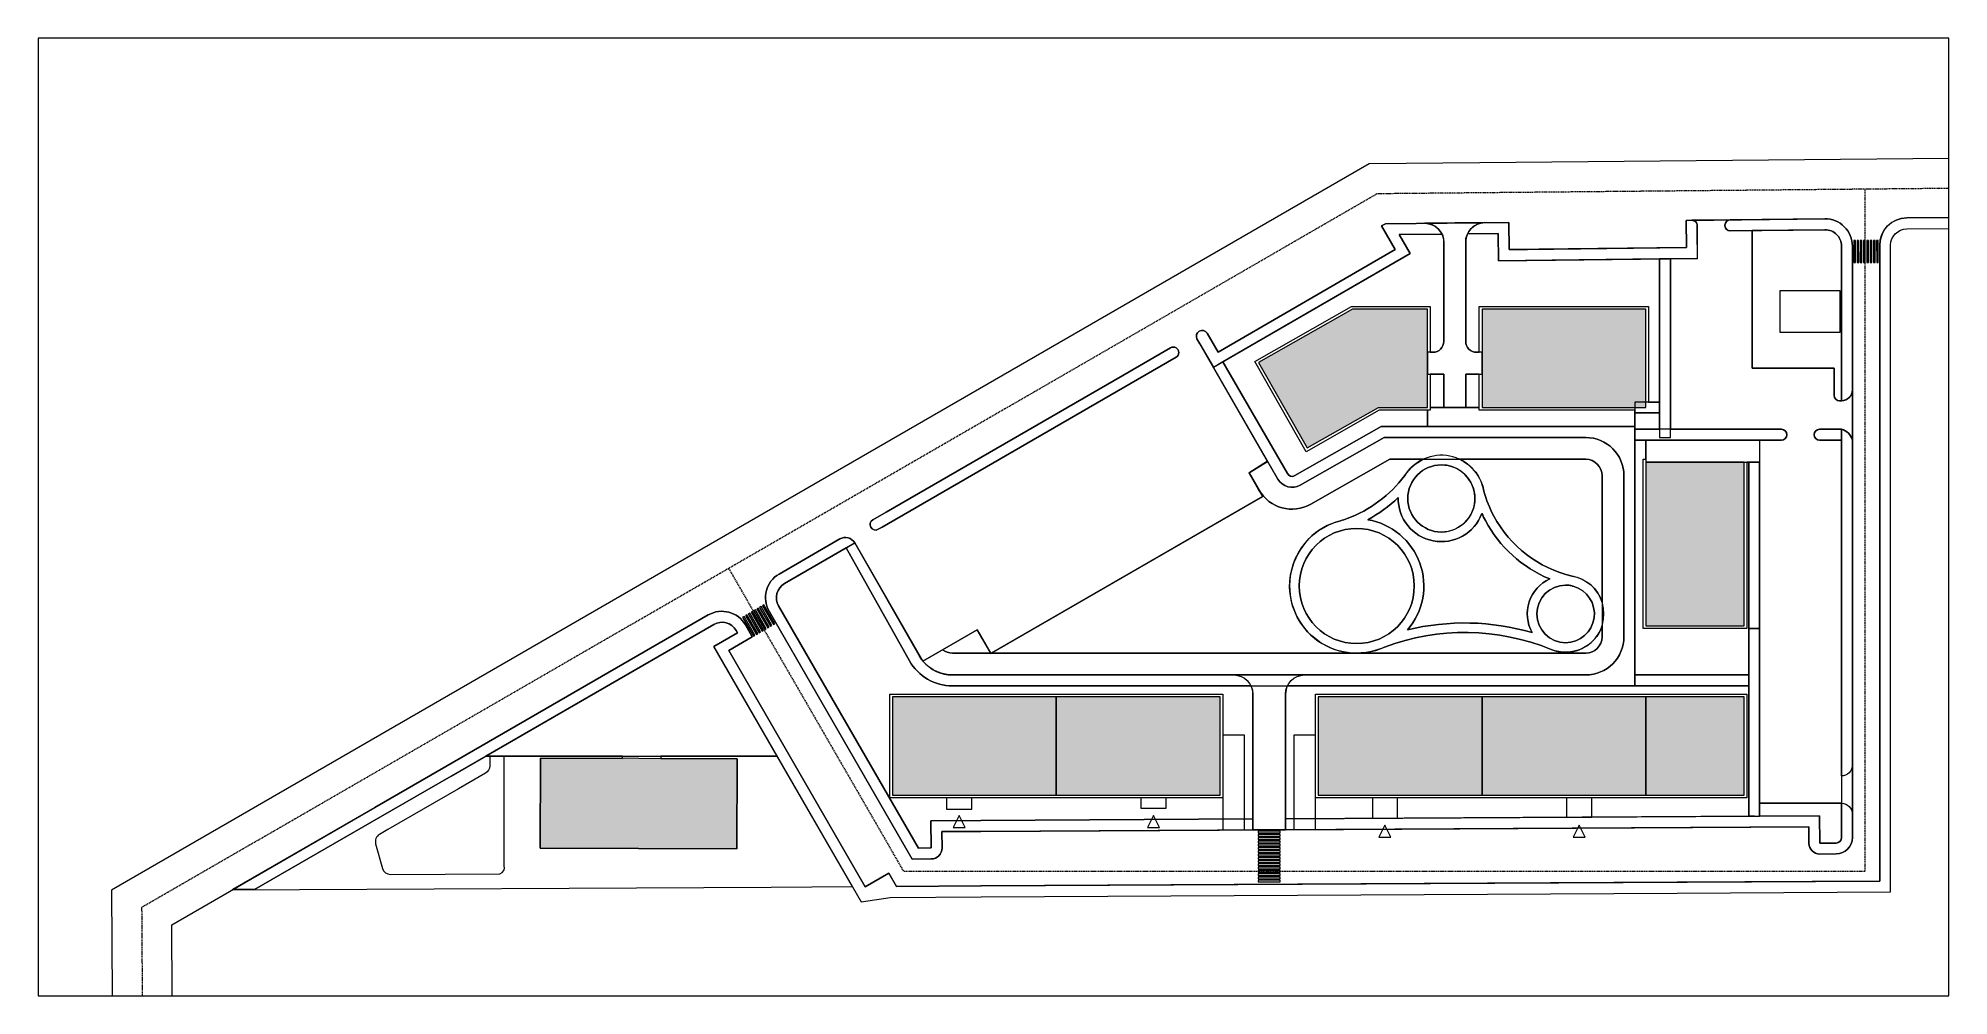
# Model space of a CAD drawing. Header units: millimetres. Extents: x 18162 to 7085488, y 72188 to 247925.
# Drawn here: x 4884521 to 5234571, y 72524 to 247925 of the extents above; entities that cross this region are included whole.
import ezdxf

# ---------------------------------------------------------------- set-up
doc = ezdxf.new("R2010")
doc.units = ezdxf.units.MM
doc.header["$MEASUREMENT"] = 0
doc.linetypes.add('Hidden Line', pattern=[317.5, 211.666667, -105.833333])
doc.layers.add('RENDER_REAL (5)_3_00 ET', color=7, linetype='Continuous')
doc.layers.add('RENDER_REAL (5)_3_Drawing & Figure', color=7, linetype='Continuous')

msp = doc.modelspace()

# ---------------------------------------------------------------- hatches: boundary and pattern name
at = {"layer": 'RENDER_REAL (5)_3_Drawing & Figure', "linetype": 'Continuous', "lineweight": 0}
for points in [[(5139055.5, 198287.8), (5125295.1, 198287.8), (5108117.9, 188519.2), (5117016.2, 172872.4), (5130055.4, 180287.8), (5139055.5, 180287.8)], [(5179055.5, 198287.8), (5149055.5, 198287.8), (5149055.5, 180287.8), (5179055.5, 180287.8)], [(5197055.5, 170288.2), (5179055.5, 170288.2), (5179055.5, 140288.2), (5197055.5, 140288.2)], [(5071055.5, 109288.6), (5071055.5, 127288.6), (5041055.5, 127288.6), (5041055.5, 109288.6)], [(5101055.5, 109288.6), (5101055.5, 127288.6), (5071055.5, 127288.6), (5071055.5, 109288.6)], [(5149055.5, 109288.6), (5149055.5, 127288.6), (5119055.5, 127288.6), (5119055.5, 109288.6)], [(5179055.5, 109288.6), (5179055.5, 127288.6), (5149055.5, 127288.6), (5149055.5, 109288.6)], [(5179055.5, 127288.6), (5179055.5, 109288.6), (5197055.5, 109288.6), (5197055.5, 127288.6)], [(5012575.9, 115933.7), (4976576.2, 116077.3), (4976510.4, 99577.4), (5012510.1, 99433.8)]]:
    msp.add_hatch(color=27, dxfattribs=at).paths.add_polyline_path(points)

# ---------------------------------------------------------------- linework, layer by layer
at = {"layer": 'RENDER_REAL (5)_3_00 ET', "color": 7, "linetype": 'Continuous', "lineweight": 5, "flags": 128}
msp.add_lwpolyline([(5234571.3, 225912.6), (5148663.3, 225101.1), (5128365.8, 224909.4), (5014768.3, 159308.9), (5001778.7, 151807.6), (4897950.3, 91848.6), (4898075.7, 72524.1)], dxfattribs=at)
at = {"layer": 'RENDER_REAL (5)_3_00 ET', "color": 8, "linetype": 'Hidden Line', "lineweight": 13, "flags": 128}
for points in [[(5234571.3, 220412.3), (5148715.2, 219601.3), (5129863.9, 219423.3), (5017518.8, 154546), (5004529.2, 147044.7), (4903471, 88685.5), (4903575.8, 72524.1)], [(5011024, 150795.4), (5043037.4, 95359.2), (5219271.3, 95359.2), (5219271.3, 220267.8)]]:
    msp.add_lwpolyline(points, dxfattribs=at)
at = {"layer": 'RENDER_REAL (5)_3_00 ET', "color": 7, "linetype": 'Continuous', "lineweight": 5, "flags": 128}
for points in [[(4909075.9, 72524.1), (4908991.6, 85522.3), (4946205.9, 107012.9), (4959195.5, 114514.2), (5007279.6, 142281.9, -0.41421356), (5014109.9, 140452.4), (5015360.2, 138287.5), (5011030.3, 135787), (5036034.5, 92488.2), (5040364.4, 94988.7), (5041767.5, 92559), (5057247.4, 92643.6), (5057301.9, 92643.9), (5221912.1, 93543.4), (5221910.3, 210013.3, -0.41093742), (5226854.3, 215013.1), (5234571.3, 215099.6)], [(5234571.3, 215099.6), (5226854.3, 215013.1, 0.40329022), (5221912.1, 210144.5), (5221912.1, 202074.7), (5221912.1, 93538.2), (5184784, 93337.1), (5057301.9, 92643.9), (5057247.4, 92643.6), (5041767.5, 92559), (5040364.4, 94988.7), (5036034.5, 92488.2), (5011030.3, 135787), (5015360.2, 138287.5), (5014109.9, 140452.4, 0.41421356), (5007279.6, 142281.9), (4959195.5, 114514.2), (4946205.9, 107012.9), (4920148.5, 91965.2), (4924147.9, 91965.2), (4947206.1, 105280.9), (4960195.7, 112782.2), (5008279.8, 140549.9, -0.41421356), (5012378, 139452.2), (5012628, 139019.3), (5008298.1, 136518.8), (5035302.8, 89756.1), (5040616.6, 90552.7), (5057258.4, 90643.6), (5057312.8, 90643.9), (5184784, 91340.5), (5223912.1, 91554.3), (5223910.5, 202074.7), (5223910.3, 210013.3, -0.41093742), (5226876.7, 213013.2), (5234571.3, 213099.5)]]:
    msp.add_lwpolyline(points, format="xyb", dxfattribs=at)
for points in [[(5211854.3, 214844.9, -0.41749732), (5216910.3, 209845.3), (5216911.9, 104489), (5216911.9, 101499.8, -0.4126183), (5213928.3, 98499.8), (5210939.2, 98483.5, -0.41421356), (5208928.3, 100472.6), (5208911.9, 103468), (5057247.2, 102643.7), (5050100.2, 102608.9), (5050116.6, 99604.7, -0.41421356), (5048127.6, 97593.8), (5044644.8, 97574.8), (5018439.8, 142952.8, -0.41421356), (5020269.3, 149783.1), (5031377.6, 156198, -0.41420588), (5034109.7, 155466.2), (5046623.6, 133823.6), (5056570.5, 139567.8), (5059071, 135237.9), (5108864.6, 163992.8), (5106364.2, 168322.7), (5109771.7, 170420.6), (5097325.9, 191972.4), (5096825.8, 192838.4, -0.39359746), (5097255.4, 194241.2, -0.39359745), (5098685.1, 193912.1), (5100685.5, 190448.2), (5133159.6, 209201.4), (5130659.2, 213531.3), (5131371, 213942.4), (5153978.7, 214195.9), (5154034.7, 209196.2), (5157374.5, 209233.6), (5186532.7, 209560.6), (5186476.6, 214560.3)], [(5188498.6, 213571.7, 0.41750165), (5187487.4, 214571.6), (5186476.6, 214560.3), (5186532.7, 209560.6), (5154034.7, 209196.2), (5153978.7, 214195.9), (5131371, 213942.4), (5130659.2, 213531.3), (5133159.6, 209201.4), (5100685.5, 190448.2), (5098685.1, 193912.1, 0.93150227), (5096825.8, 192838.4), (5097325.9, 191972.4), (5099826.3, 187642.6), (5135891.7, 208469.6), (5133870.2, 211970.3), (5141701.3, 212058.1, 0.28666972), (5138555.9, 214022.9), (5149554.6, 214146.2, 0.28502426), (5146398.6, 212110.7), (5152001.2, 212173.6), (5152057.3, 207173.9), (5188554.7, 207583.2), (5188498.6, 212582.8)], [(5149554.6, 214146.2), (5138555.9, 214022.9, -0.41421356), (5142055.9, 210522.9), (5142055.9, 192387.8, -0.41421356), (5140055.9, 190387.8), (5139055.5, 190387.8), (5139055.5, 186387.8), (5142055.9, 186387.8), (5142055.9, 180287.8), (5146055.9, 180287.8), (5146055.9, 186387.8), (5149055.5, 186387.8), (5149055.5, 190387.8), (5148055.9, 190387.8, -0.41421356), (5146055.9, 192387.8), (5146055.9, 210522.9, -0.41421356)], [(5193555.5, 213650.8, -0.4109331), (5194544.3, 214650.8), (5187487.4, 214571.6, -0.41750165), (5188498.6, 213571.7), (5188498.6, 212582.8), (5188498.6, 207508), (5183555.5, 207508), (5183555.5, 185008), (5183555.5, 176288.2), (5203910.8, 176288.2, -1), (5203910.8, 174288.2), (5199910.8, 174288.2), (5199910.8, 107788.2), (5214910.8, 107788.2, -0.41420924), (5216911.9, 105788.2), (5216911.7, 114788.2, -0.41421789), (5214911.7, 112788.2), (5214910.8, 174288.2), (5210910.8, 174288.2, -1), (5210910.8, 176288.2), (5213555.5, 176288.2), (5214910.9, 176288.2, -0.26555959), (5216910.9, 174288.2), (5216910.7, 183508, -0.41421668), (5214910.7, 181508), (5214555.5, 181508, -0.41421356), (5213555.5, 182508), (5213555.5, 187508), (5198555.5, 187508), (5198555.5, 207508), (5198554.2, 212695.6), (5194554.7, 212650.8, -0.41421356), (5193555.5, 213582.8)], [(5216910.3, 209845.3, 0.41749732), (5211854.3, 214844.9), (5194544.3, 214650.8, 0.4109331), (5193555.5, 213650.8), (5193555.5, 213582.8, 0.40048949), (5194509.2, 212650.2), (5211876.7, 212845, -0.41749732), (5214910.3, 209845.2), (5214910.8, 181508, 0.41283602), (5216910.7, 183498.6)], [(5142055.9, 210522.9, 0.11400643), (5141701.3, 212058.1), (5133870.2, 211970.3), (5135891.7, 208469.6), (5101559.7, 188643.5), (5113384.9, 168166.4, 0.41227876), (5114745.2, 167797.2), (5130584.3, 176787.8), (5139055.5, 176787.8), (5139055.5, 179787.8), (5130187.6, 179787.8), (5116828.7, 172190.6), (5107436, 188706.6), (5125162.8, 198787.8), (5139555.5, 198787.8), (5139555.5, 190387.8), (5140055.9, 190387.8, 0.41421356), (5142055.9, 192387.8)], [(5152057.3, 207173.9), (5152001.2, 212173.6), (5146398.6, 212110.7, 0.11554764), (5146055.9, 210522.9), (5146055.9, 192387.8, 0.41421356), (5148055.9, 190387.8), (5148555.5, 190387.8), (5148555.5, 198787.8), (5179555.5, 198787.8), (5179555.5, 181287.8), (5181555.5, 181287.8), (5181555.5, 207504.7)], [(5214910.3, 209845.2, 0.41749732), (5211876.7, 212845), (5198554.2, 212695.6), (5198555.5, 207508), (5198555.5, 187508), (5213555.5, 187508), (5213555.5, 182508, 0.41421356), (5214555.5, 181508), (5214910.7, 181508)], [(5091995.9, 191204, -1.00007436), (5092996, 189472), (5085959.9, 185408.8), (5039143.5, 158373.1), (5038439.5, 157966.6, -0.99996437), (5037439.4, 159698.6), (5039875.2, 161105.2), (5083227.8, 186140.5)], [(5092996, 189472, 1.00007436), (5091995.9, 191204), (5083227.8, 186140.5), (5039875.2, 161105.2), (5037439.4, 159698.6, 0.99996436), (5038439.5, 157966.6), (5039143.5, 158373.1), (5085959.9, 185408.8)], [(5113384.9, 168166.4), (5101559.7, 188643.6), (5099855.9, 187594.6), (5111652.9, 167166.3, 0.41227876), (5115733.9, 166058.7), (5131113.2, 174787.8), (5168055.5, 174787.8, -0.41421356), (5175055.5, 167787.8), (5175055.5, 138288.6, -0.41421356), (5168055.5, 131288.6), (5052012.2, 131288.6, -0.27082864), (5045912.8, 134853.9), (5034109.7, 155466.2), (5032525.5, 154551.3), (5044170.1, 133872.5, 0.27082864), (5052012.2, 129288.6), (5177055.5, 129288.6), (5177055.5, 176787.8), (5130584.3, 176787.8), (5114745.2, 167797.2, -0.41227876)], [(5214910.8, 176288.2), (5214911.9, 104489), (5214911.9, 101499.8, -0.4126183), (5213917.4, 100499.8), (5210928.3, 100483.5), (5210901, 105478.8), (5113055.5, 104947.1), (5113055.5, 102947), (5208911.9, 103468), (5208928.3, 100472.6, 0.41421356), (5210939.2, 98483.5), (5213928.3, 98499.8, 0.4126183), (5216911.9, 101499.8), (5216911.9, 104489), (5216910.9, 174288.3, 0.26555848), (5214910.9, 176288.2)], [(5177055.5, 176288.2), (5177055.5, 174288.2), (5203910.8, 174288.2, 1), (5203910.8, 176288.2)], [(5210910.8, 174288.2), (5214910.9, 174288.2), (5214910.9, 176288.2), (5210910.8, 176288.2, 1)], [(5111652.9, 167166.3), (5109773.1, 170421.5), (5106365.5, 168323.5), (5108189, 165165.9, 0.41227876), (5117711.3, 162581.7), (5132171.1, 170787.8), (5168055.5, 170787.8, -0.41421356), (5171055.5, 167787.8), (5171055.5, 138288.6, -0.41421356), (5168055.5, 135288.6), (5052012.3, 135288.6, -0.1628761), (5050206.7, 135892.8), (5046621.9, 133822.6, 0.22333281), (5052012.2, 131288.6), (5168055.5, 131288.6, 0.41421356), (5175055.5, 138288.6), (5175055.5, 167787.8, 0.41421356), (5168055.5, 174787.8), (5131113.2, 174787.8), (5115733.9, 166058.7, -0.41227876)], [(5149397.3, 164959.3, 0.68954261), (5134893.1, 167800, -0.14355144), (5124326, 159930, -0.01351085), (5123128.1, 159522.4, 1.09728035), (5131209.2, 136401.9, -0.18817369), (5161707.1, 135969.9, 1.11649193), (5165541.3, 149404.3, -0.21579469), (5151210.6, 160404.8, -0.05612627)], [(5132171.1, 170787.8), (5117711.3, 162581.7, -0.41227876), (5108189, 165165.9), (5106365.5, 168323.5), (5108864.6, 163992.8), (5059158.7, 135288.6), (5125946.4, 135288.6, -0.8797477), (5123128.1, 159522.4, 0.01351085), (5124326, 159930, 0.14355144), (5134893.1, 167800, -0.14548483), (5138265.5, 170787.8)], [(5141605, 157471.9, -1), (5141605, 169770.7, -1)], [(5141605, 169770.7, 1), (5141605, 157471.9, 0.46108847), (5147678.4, 164584.9, -0.01087574), (5147432.6, 165584.4, 0.32194961)], [(5168055.5, 170787.8), (5144944.4, 170787.8, -0.24595985), (5149397.3, 164959.3, 0.05612627), (5151210.6, 160404.8, 0.21579469), (5165541.3, 149404.3, -0.27977836), (5171055.5, 144629.6), (5171055.5, 167787.8, 0.41421356)], [(5135389.1, 139533, 0.58581188), (5128114.7, 159718.2, 0.06905185), (5133700.7, 163803.9, 0.84641423), (5149018.2, 160872.8, 0.01529392), (5149661.3, 159576.4, 0.17338822), (5161464.8, 148876.5, 0.43931114), (5158233.9, 139041.8, 0.13298979)], [(5133700.7, 163803.9, -0.06905185), (5128114.7, 159718.2, -0.58581188), (5135389.1, 139533, -0.13298979), (5158233.9, 139041.8, -0.43931114), (5161464.8, 148876.5, -0.17338822), (5149661.3, 159576.4, -0.01529392), (5149018.2, 160872.8, -0.84641423)], [(5126093.9, 137044.7, -1), (5126093.9, 158128.3, -1)], [(5126093.9, 158128.3, 1), (5126093.9, 137044.7, 1)], [(5034109.7, 155466.2, 0.41421356), (5031377.5, 156198), (5020269.3, 149783.1, 0.41421356), (5018439.8, 142952.8), (5044644.8, 97574.8), (5048127.6, 97593.8, 0.41421356), (5050116.6, 99604.7), (5050100.2, 102608.9), (5057247.2, 102643.7), (5111866.1, 102940.6), (5107055.5, 102940.6), (5107055.5, 104914.5), (5057236.9, 104643.7), (5048089.3, 104599.1), (5048116.7, 99593.8), (5045795.7, 99581.1), (5020171.8, 143953, -0.41421356), (5021269.4, 148051.2)], [(5032525.5, 154551.3), (5021269.4, 148051.2, 0.41421356), (5020171.8, 143953), (5045795.7, 99581.1), (5048116.7, 99593.8), (5048089.3, 104599.1), (5057236.9, 104643.7), (5107055.5, 104914.5), (5107055.5, 127788.6, 0.11118252), (5106717.8, 129288.6), (5052012.2, 129288.6, -0.27082864), (5044170.1, 133872.5)], [(5164365.9, 137204.5, -1), (5164365.9, 147746.3, -0.03969797), (5165198.9, 147680.1, 0.00622897), (5165774.9, 147554.5, -0.87308713)], [(5165198.9, 147680.1, 0.03969797), (5164365.9, 147746.3, 1), (5164365.9, 137204.5, 0.87308713), (5165774.9, 147554.5, -0.00622897)], [(5008279.8, 140549.9), (4966523.2, 116436.2), (4972597.9, 116436.2), (4991597.9, 116436.2), (4998597.9, 116436.2), (5017597.9, 116436.2), (5019895.5, 116436.2), (5008298.1, 136518.8), (5012628, 139019.3), (5012378, 139452.2, 0.41421356)], [(5171055.5, 140288.2, -0.4353158), (5161707.1, 135969.9, 0.18817369), (5131209.2, 136401.9, -0.10461825), (5126241.4, 135288.6), (5168055.5, 135288.6, 0.41421356), (5171055.5, 138288.6)], [(5059041.7, 135288.6), (5056570.5, 139567.8), (5050206.7, 135892.8, 0.1628761), (5052012.3, 135288.6)], [(5103555.5, 131288.6, -0.41421356), (5107055.5, 127788.6), (5107055.5, 102940.6), (5113055.5, 102940.6), (5113055.5, 127788.6, -0.41421356), (5116555.5, 131288.6)], [(5177055.5, 129288.6), (5113393.2, 129288.6, 0.11118252), (5113055.5, 127788.6), (5113055.5, 104947.1), (5198955.6, 105413.9), (5197910.8, 105413.9), (5197910.8, 129288.6)], [(4969910, 113748.4), (4969910, 116436.2), (4967243.6, 116436.2), (4967243.6, 114614.3, -0.26792274), (4966493.7, 113315.3), (4961539.9, 110454.6), (4948550.2, 102953.3), (4947041.7, 102082.2, 0.34196071), (4946346.6, 100381.8), (4947600.3, 95867.4, 0.33821705), (4949052.5, 94768.8), (4969128, 94862, 0.41288682), (4969911.2, 96353.4), (4969910, 107124.1)], [(5199910.8, 107788.2), (5199910.8, 105419.1), (5210901, 105478.8), (5210928.3, 100483.5), (5213917.4, 100499.8, 0.4126183), (5214911.9, 101499.8), (5214911.9, 104489), (5214911.8, 107788.2)]]:
    msp.add_lwpolyline(points, format="xyb", close=True, dxfattribs=at)
for points in [[(5181555.5, 207508), (5181555.5, 174788.2), (5183555.5, 174788.2), (5183555.5, 207508)], [(5142055.9, 180287.8), (5142055.9, 186387.8), (5139555.5, 186387.8), (5139555.5, 180287.8)], [(5146055.9, 186387.8), (5146055.9, 180287.8), (5148555.5, 180287.8), (5148555.5, 186387.8)], [(5148555.5, 180287.8), (5139555.5, 180287.8), (5139555.5, 179787.8), (5139055.5, 179787.8), (5139055.5, 176787.8), (5177055.5, 176787.8), (5177055.5, 179287.8), (5177055.5, 179787.8), (5148555.5, 179787.8)], [(5177055.5, 181287.8), (5177055.5, 179287.8), (5181555.5, 179287.8), (5181555.5, 181287.8)], [(5181555.5, 176288.2), (5181555.5, 179287.8), (5177055.5, 179287.8), (5177055.5, 176288.2)], [(5179055.5, 174288.2), (5177055.5, 174288.2), (5177055.5, 131288.6), (5197910.8, 131288.6), (5197910.8, 139788.2), (5197910.8, 170288.2), (5197555.5, 170288.2), (5197555.5, 139788.2), (5178555.5, 139788.2), (5178555.5, 170788.2), (5179055.5, 170788.2)], [(5198183, 174288.2), (5179055.5, 174288.2), (5179055.5, 170288.2), (5198183, 170288.2), (5199933, 170288.2), (5199933, 174288.2)], [(5199910.8, 170288.2), (5197910.8, 170288.2), (5197910.8, 139788.2), (5199910.8, 139788.2)], [(5199910.8, 105413.9), (5199910.8, 139788.2), (5197910.8, 139788.2), (5197910.8, 105413.9)], [(5177055.5, 131288.6), (5177055.5, 129288.6), (5197910.8, 129288.6), (5197910.8, 131288.6)], [(5101555.5, 108788.6), (5040555.5, 108788.6), (5040555.5, 127788.6), (5101555.5, 127788.6)], [(5178555.5, 127788.6), (5179555.5, 127788.6), (5197555.5, 127788.6), (5197555.5, 108788.6), (5179555.5, 108788.6), (5178555.5, 108788.6), (5118555.5, 108788.6), (5118555.5, 127788.6)], [(5105555.5, 108161.1), (5105555.5, 120288.6), (5101555.5, 120288.6), (5101555.5, 108161.1), (5101555.5, 102913.5), (5105555.5, 102913.5)], [(5118555.5, 108161.1), (5118555.5, 120288.6), (5114555.5, 120288.6), (5114555.5, 108161.1), (5114555.5, 102981.1), (5118555.5, 102981.1)], [(4966523.2, 116436.2), (4960195.7, 112782.2), (4947206.1, 105280.9), (4924147.9, 91965.2), (4920148.5, 91965.2), (4920049.2, 91907.9), (5018797.9, 92440.1), (5033706.4, 92520.4), (5019895.5, 116436.2), (5017597.9, 116436.2), (4998597.9, 116436.2), (4998597.9, 115989.4), (5012575.9, 115933.7), (5012510.1, 99433.8), (4976510.4, 99577.4), (4976576.2, 116077.3), (4991597.9, 116017.3), (4991597.9, 116436.2), (4972597.9, 116436.2)], [(5050955.5, 108788.6), (5050955.5, 106692.8), (5055555.5, 106692.8), (5055555.5, 108788.6)], [(5091155.5, 108788.6), (5086555.5, 108788.6), (5086555.5, 106899.1), (5091155.5, 106899.1)], [(5128955.5, 108788.6), (5128955.5, 105042.4), (5133555.5, 105042.4), (5133555.5, 108788.6)], [(5169155.5, 108788.6), (5164555.5, 108788.6), (5164555.5, 105235.3), (5169155.5, 105235.3)]]:
    msp.add_lwpolyline(points, close=True, dxfattribs=at)
at = {"layer": 'RENDER_REAL (5)_3_Drawing & Figure', "color": 7, "linetype": 'Continuous', "lineweight": 13, "flags": 128}
msp.add_lwpolyline([(4884521.3, 72524.1), (5234571.3, 72524.1), (5234571.3, 247925.2), (4884521.3, 247925.2)], close=True, dxfattribs=at)
at = {"layer": 'RENDER_REAL (5)_3_Drawing & Figure', "color": 7, "linetype": 'Continuous', "lineweight": 5, "flags": 128}
for points in [[(5217160.4, 206852.7), (5217460.4, 206853.1), (5217455.7, 210853.1), (5217155.7, 210852.7)], [(5217760.4, 206853.4), (5218060.4, 206853.8), (5218055.7, 210853.8), (5217755.7, 210853.4)], [(5218360.4, 206854.1), (5218660.4, 206854.5), (5218655.7, 210854.5), (5218355.7, 210854.1)], [(5218960.4, 206854.8), (5219260.4, 206855.2), (5219255.7, 210855.2), (5218955.7, 210854.8)], [(5219560.4, 206855.6), (5219860.4, 206855.9), (5219855.7, 210855.9), (5219555.7, 210855.5)], [(5220160.4, 206856.3), (5220460.4, 206856.6), (5220455.7, 210856.6), (5220155.7, 210856.3)], [(5220760.4, 206857), (5221060.4, 206857.3), (5221055.7, 210857.3), (5220755.7, 210857)], [(5221360.4, 206857.7), (5221660.4, 206858), (5221655.7, 210858), (5221355.7, 210857.7)], [(5203596, 194070.7), (5214658.1, 194070.7), (5214658.1, 201656.1), (5203596, 201656.1)], [(5139055.5, 198287.8), (5125295.1, 198287.8), (5108117.9, 188519.2), (5117016.2, 172872.4), (5130055.4, 180287.8), (5139055.5, 180287.8)], [(5179055.5, 198287.8), (5149055.5, 198287.8), (5149055.5, 180287.8), (5179055.5, 180287.8)], [(5197055.5, 170288.2), (5179055.5, 170288.2), (5179055.5, 140288.2), (5197055.5, 140288.2)], [(5018174.6, 139912.7), (5018434.4, 140062.8), (5016434, 143526.7), (5016174.2, 143376.7)], [(5018694.2, 140212.8), (5018954, 140362.8), (5016953.6, 143826.7), (5016693.8, 143676.7)], [(5019213.7, 140512.9), (5019473.5, 140662.9), (5017473.2, 144126.8), (5017213.4, 143976.8)], [(5015576.6, 138412.5), (5015836.4, 138562.5), (5013836.1, 142026.4), (5013576.3, 141876.4)], [(5016096.2, 138712.5), (5016356, 138862.6), (5014355.7, 142326.5), (5014095.9, 142176.4)], [(5016615.8, 139012.6), (5016875.6, 139162.6), (5014875.3, 142626.5), (5014615.5, 142476.5)], [(5017135.4, 139312.6), (5017395.2, 139462.7), (5015394.9, 142926.6), (5015135.1, 142776.6)], [(5017655, 139612.7), (5017914.8, 139762.7), (5015914.4, 143226.6), (5015654.6, 143076.6)], [(5071055.5, 109288.6), (5071055.5, 127288.6), (5041055.5, 127288.6), (5041055.5, 109288.6)], [(5101055.5, 109288.6), (5101055.5, 127288.6), (5071055.5, 127288.6), (5071055.5, 109288.6)], [(5149055.5, 109288.6), (5149055.5, 127288.6), (5119055.5, 127288.6), (5119055.5, 109288.6)], [(5179055.5, 109288.6), (5179055.5, 127288.6), (5149055.5, 127288.6), (5149055.5, 109288.6)], [(5179055.5, 127288.6), (5179055.5, 109288.6), (5197055.5, 109288.6), (5197055.5, 127288.6)], [(5012575.9, 115933.7), (4976576.2, 116077.3), (4976510.4, 99577.4), (5012510.1, 99433.8)], [(5053255.5, 105518.7), (5052155.5, 103318.7), (5054355.5, 103318.7)], [(5088855.5, 105518.7), (5087755.5, 103318.7), (5089955.5, 103318.7)], [(5112058.6, 102374.6), (5112058.2, 102674.6), (5108058.2, 102669.9), (5108058.6, 102369.9)], [(5112059.3, 101774.6), (5112058.9, 102074.6), (5108058.9, 102069.9), (5108059.3, 101769.9)], [(5131255.5, 103753.6), (5130155.5, 101553.6), (5132355.5, 101553.6)], [(5166855.5, 103753.6), (5165755.5, 101553.6), (5167955.5, 101553.6)], [(5112060, 101174.6), (5112059.6, 101474.6), (5108059.6, 101469.9), (5108060, 101169.9)], [(5112060.7, 100574.6), (5112060.3, 100874.6), (5108060.4, 100869.9), (5108060.7, 100569.9)], [(5112061.4, 99974.6), (5112061.1, 100274.6), (5108061.1, 100269.9), (5108061.4, 99969.9)], [(5112062.1, 99374.6), (5112061.8, 99674.6), (5108061.8, 99669.9), (5108062.1, 99369.9)], [(5112062.8, 98774.6), (5112062.5, 99074.6), (5108062.5, 99069.9), (5108062.8, 98769.9)], [(5112063.5, 98174.6), (5112063.2, 98474.6), (5108063.2, 98469.9), (5108063.5, 98169.9)], [(5112058.9, 97574.6), (5112058.6, 97874.6), (5108058.6, 97869.9), (5108058.9, 97569.9)], [(5112059.6, 96974.6), (5112059.3, 97274.6), (5108059.3, 97269.9), (5108059.6, 96969.9)], [(5112060.3, 96374.6), (5112060, 96674.6), (5108060, 96669.9), (5108060.4, 96369.9)], [(5112061.1, 95774.6), (5112060.7, 96074.6), (5108060.7, 96069.9), (5108061.1, 95769.9)], [(5112061.8, 95174.6), (5112061.4, 95474.6), (5108061.4, 95469.9), (5108061.8, 95169.9)], [(5112062.5, 94574.6), (5112062.1, 94874.6), (5108062.1, 94869.9), (5108062.5, 94569.9)], [(5112063.2, 93974.6), (5112062.8, 94274.6), (5108062.8, 94269.9), (5108063.2, 93969.9)], [(5112063.9, 93374.6), (5112063.5, 93674.6), (5108063.5, 93669.9), (5108063.9, 93369.9)]]:
    msp.add_lwpolyline(points, close=True, dxfattribs=at)

doc.saveas('drawing.dxf')
